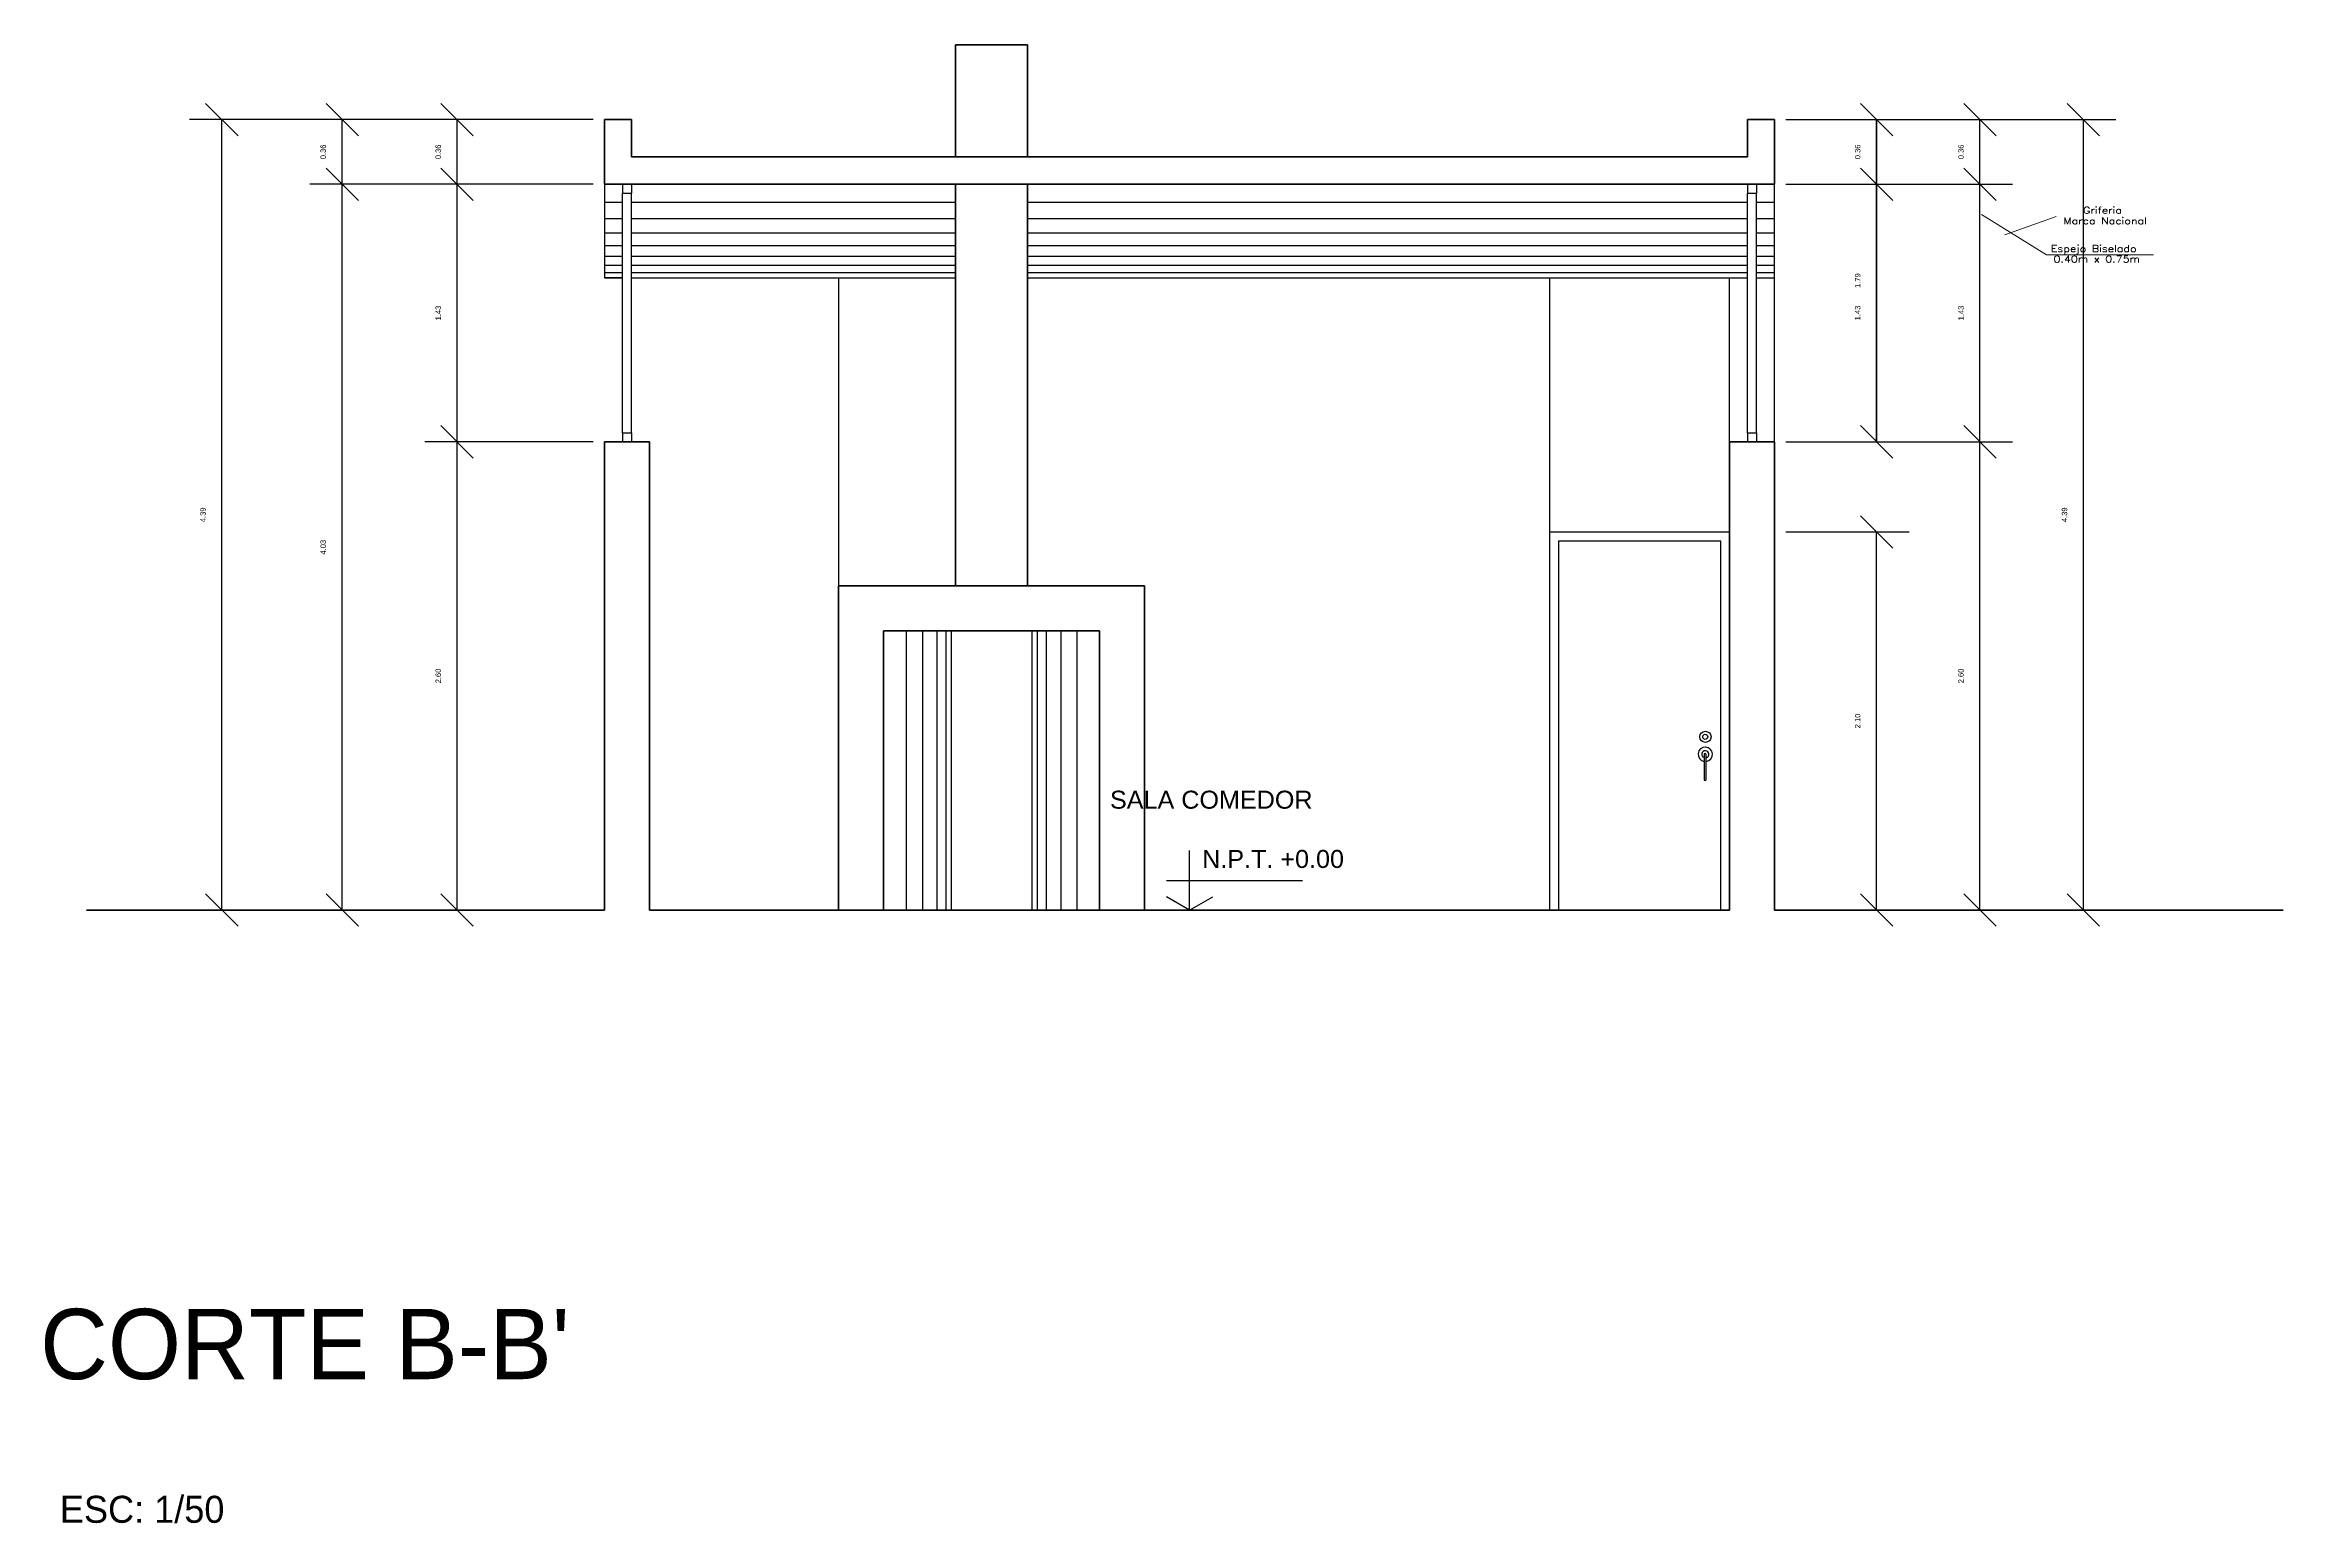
# Model space of a CAD drawing. Header units: millimetres. Extents: x 1110 to 1214, y 1038 to 1099.
# Drawn here: x 1176.72 to 1189.16, y 1039.06 to 1047.26 of the extents above; entities that cross this region are included whole.
import ezdxf

# ---------------------------------------------------------------- set-up
doc = ezdxf.new("R2010")
doc.units = ezdxf.units.MM
for name, color, linetype, lineweight in [('A_INDICACIONES', 4, 'Continuous', 9), ('ELEVACIONES', 140, 'Continuous', 30), ('muros', 150, 'Continuous', 70), ('texto de titulo', 7, 'Continuous', 40), ('TEXTOS', 251, 'Continuous', 60)]:
    doc.layers.add(name, color=color, linetype=linetype, lineweight=lineweight)
for name, color, linetype in [('DOOR', 33, 'Continuous'), ('MUEBLES', 253, 'Continuous'), ('PUERTAS', 35, 'Continuous')]:
    doc.layers.add(name, color=color, linetype=linetype)
doc.styles.add('Annotative', font='arial.ttf')
doc.styles.add('DESCRIPCION', font='arial.ttf', dxfattribs={"height": 0.1})
doc.styles.add('INDICACIONES_25', font='romans.shx', dxfattribs={"width": 1.2, "height": 0.0375})
doc.styles.get("Standard").update_dxf_attribs({"font": 'arial.ttf'})
doc.dimstyles.get("Standard").update_dxf_attribs({"dimtxt": 0.03, "dimasz": 0.18, "dimexe": 0.18, "dimexo": 0.0625, "dimgap": 0.09, "dimtad": 1, "dimtoh": 1, "dimzin": 0, "dimdsep": 46, "dimtxsty": 'Annotative', "dimblk": 'OBLIQUE', "dimcen": 0.09, "dimadec": 0, "dimazin": 0, "dimtfac": 1, "dimtofl": 0, "dimtmove": 0, "dimatfit": 3, "dimldrblk": 'OBLIQUE', "dimfxl": 1, "dimtolj": 1, "dimtzin": 0, "dimarcsym": 0})

# ---------------------------------------------------------------- blocks, each defined once
blk = doc.blocks.new('A$C5B13684F')
for p, q in [((0.129, 0), (0.129, 0.33)), ((0, 0.165), (0.756, 0.165))]:
    blk.add_line(p, q)
at = {"lineweight": 30}
for q in [(0, 0.074), (0.258, 0.074)]:
    blk.add_line((0.129, 0), q, dxfattribs=at)
at = {"insert": (0.199, 0.334), "char_height": 0.1, "attachment_point": 1, "style": 'DESCRIPCION'}
blk.add_mtext_dynamic_manual_height_columns('N.P.T. +0.00', width=0.7841, gutter_width=0.5, heights=[0], dxfattribs=at)
blk = doc.blocks.new('A$C630719DE')
at = {"layer": 'PUERTAS'}
for p, q in [((0.033, 0.143), (0.033, 0.006)), ((0.045, 0.006), (0.045, 0.143))]:
    blk.add_line(p, q, dxfattribs=at)
for centre, radius in [((0.041, 0.242), 0.031), ((0.04, 0.242), 0.014)]:
    blk.add_circle(centre, radius, dxfattribs=at)
for centre, radius, start, end in [((0.04, 0.145), 0.0398, 277.2148, 259.8733), ((0.04, 0.145), 0.0198, 284.6179, 249.3095), ((0.039, 0.143), 0.006, 0, 180), ((0.039, 0.006), 0.006, 180, 0)]:
    blk.add_arc(centre, radius, start, end, dxfattribs=at)
blk = doc.blocks.new('_Oblique')
at = {"color": 0, "linetype": 'ByBlock', "lineweight": -2}
blk.add_line((-0.5, -0.5), (0.5, 0.5), dxfattribs=at)
blk = doc.blocks.new('*D16')
at = {"color": 0, "lineweight": -2}
for p, q in [((1179.771, 1045.06), (1178.835, 1045.06)), ((1179.015, 1042.46), (1179.015, 1045.06)), ((1179.771, 1042.46), (1178.835, 1042.46))]:
    blk.add_line(p, q, dxfattribs=at)
at = {"layer": 'Defpoints', "color": 0}
for p in [(1179.015, 1045.06), (1179.834, 1045.06), (1179.834, 1042.46)]:
    blk.add_point(p, dxfattribs=at)
at = {"color": 0, "lineweight": -2, "xscale": 0.18, "yscale": 0.18, "zscale": 0.18}
for p, rotation in [((1179.015, 1045.06), 90), ((1179.015, 1042.46), 270)]:
    blk.add_blockref('_Oblique', p, dxfattribs=dict(at, rotation=rotation))
at = {"color": 0, "insert": (1178.91, 1043.76), "char_height": 0.03, "attachment_point": 5, "rotation": 90, "style": 'Annotative'}
blk.add_mtext('\\A1;2.60', dxfattribs=at)
blk = doc.blocks.new('*D18')
at = {"color": 0, "lineweight": -2}
for p, q in [((1179.771, 1046.49), (1178.835, 1046.49)), ((1179.015, 1045.06), (1179.015, 1046.49)), ((1179.771, 1045.06), (1178.835, 1045.06))]:
    blk.add_line(p, q, dxfattribs=at)
at = {"layer": 'Defpoints', "color": 0}
for p in [(1179.015, 1046.49), (1179.834, 1046.49), (1179.834, 1045.06)]:
    blk.add_point(p, dxfattribs=at)
at = {"color": 0, "lineweight": -2, "xscale": 0.18, "yscale": 0.18, "zscale": 0.18}
for p, rotation in [((1179.015, 1046.49), 90), ((1179.015, 1045.06), 270)]:
    blk.add_blockref('_Oblique', p, dxfattribs=dict(at, rotation=rotation))
at = {"color": 0, "insert": (1178.91, 1045.775), "char_height": 0.03, "attachment_point": 5, "rotation": 90, "style": 'Annotative'}
blk.add_mtext('\\A1;1.43', dxfattribs=at)
blk = doc.blocks.new('*D19')
at = {"color": 0, "lineweight": -2}
for p, q in [((1179.771, 1046.849), (1178.835, 1046.849)), ((1179.015, 1046.49), (1179.015, 1046.849)), ((1179.771, 1046.49), (1178.835, 1046.49))]:
    blk.add_line(p, q, dxfattribs=at)
at = {"layer": 'Defpoints', "color": 0}
for p in [(1179.015, 1046.849), (1179.834, 1046.849), (1179.834, 1046.49)]:
    blk.add_point(p, dxfattribs=at)
at = {"color": 0, "lineweight": -2, "xscale": 0.18, "yscale": 0.18, "zscale": 0.18}
for p, rotation in [((1179.015, 1046.849), 90), ((1179.015, 1046.49), 270)]:
    blk.add_blockref('_Oblique', p, dxfattribs=dict(at, rotation=rotation))
at = {"color": 0, "insert": (1178.91, 1046.67), "char_height": 0.03, "attachment_point": 5, "rotation": 90, "style": 'Annotative'}
blk.add_mtext('\\A1;0.36', dxfattribs=at)
blk = doc.blocks.new('*D20')
at = {"color": 0, "lineweight": -2}
for p, q in [((1178.953, 1046.49), (1178.197, 1046.49)), ((1178.377, 1042.46), (1178.377, 1046.49)), ((1178.953, 1042.46), (1178.197, 1042.46))]:
    blk.add_line(p, q, dxfattribs=at)
at = {"layer": 'Defpoints', "color": 0}
for p in [(1178.377, 1046.49), (1179.015, 1046.49), (1179.015, 1042.46)]:
    blk.add_point(p, dxfattribs=at)
at = {"color": 0, "lineweight": -2, "xscale": 0.18, "yscale": 0.18, "zscale": 0.18}
for p, rotation in [((1178.377, 1046.49), 90), ((1178.377, 1042.46), 270)]:
    blk.add_blockref('_Oblique', p, dxfattribs=dict(at, rotation=rotation))
at = {"color": 0, "insert": (1178.271, 1044.475), "char_height": 0.03, "attachment_point": 5, "rotation": 90, "style": 'Annotative'}
blk.add_mtext('\\A1;4.03', dxfattribs=at)
blk = doc.blocks.new('*D21')
at = {"color": 0, "lineweight": -2}
for p, q in [((1178.953, 1046.849), (1178.197, 1046.849)), ((1178.377, 1046.49), (1178.377, 1046.849)), ((1178.953, 1046.49), (1178.197, 1046.49))]:
    blk.add_line(p, q, dxfattribs=at)
at = {"layer": 'Defpoints', "color": 0}
for p in [(1178.377, 1046.849), (1179.015, 1046.849), (1179.015, 1046.49)]:
    blk.add_point(p, dxfattribs=at)
at = {"color": 0, "lineweight": -2, "xscale": 0.18, "yscale": 0.18, "zscale": 0.18}
for p, rotation in [((1178.377, 1046.849), 90), ((1178.377, 1046.49), 270)]:
    blk.add_blockref('_Oblique', p, dxfattribs=dict(at, rotation=rotation))
at = {"color": 0, "insert": (1178.271, 1046.67), "char_height": 0.03, "attachment_point": 5, "rotation": 90, "style": 'Annotative'}
blk.add_mtext('\\A1;0.36', dxfattribs=at)
blk = doc.blocks.new('*D22')
at = {"color": 0, "lineweight": -2}
for p, q in [((1178.314, 1046.849), (1177.528, 1046.849)), ((1177.708, 1042.46), (1177.708, 1046.849)), ((1178.314, 1042.46), (1177.528, 1042.46))]:
    blk.add_line(p, q, dxfattribs=at)
at = {"layer": 'Defpoints', "color": 0}
for p in [(1177.708, 1046.849), (1178.377, 1046.849), (1178.377, 1042.46)]:
    blk.add_point(p, dxfattribs=at)
at = {"color": 0, "lineweight": -2, "xscale": 0.18, "yscale": 0.18, "zscale": 0.18}
for p, rotation in [((1177.708, 1046.849), 90), ((1177.708, 1042.46), 270)]:
    blk.add_blockref('_Oblique', p, dxfattribs=dict(at, rotation=rotation))
at = {"color": 0, "insert": (1177.603, 1044.655), "char_height": 0.03, "attachment_point": 5, "rotation": 90, "style": 'Annotative'}
blk.add_mtext('\\A1;4.39', dxfattribs=at)
blk = doc.blocks.new('*D23')
at = {"color": 0, "lineweight": -2}
for p, q in [((1186.396, 1044.56), (1187.081, 1044.56)), ((1186.901, 1042.46), (1186.901, 1044.56)), ((1186.396, 1042.46), (1187.081, 1042.46))]:
    blk.add_line(p, q, dxfattribs=at)
at = {"layer": 'Defpoints', "color": 0}
for p in [(1186.334, 1044.56), (1186.901, 1044.56), (1186.334, 1042.46)]:
    blk.add_point(p, dxfattribs=at)
at = {"color": 0, "lineweight": -2, "xscale": 0.18, "yscale": 0.18, "zscale": 0.18}
for p, rotation in [((1186.901, 1044.56), 90), ((1186.901, 1042.46), 270)]:
    blk.add_blockref('_Oblique', p, dxfattribs=dict(at, rotation=rotation))
at = {"color": 0, "insert": (1186.796, 1043.51), "char_height": 0.03, "attachment_point": 5, "rotation": 90, "style": 'Annotative'}
blk.add_mtext('\\A1;2.10', dxfattribs=at)
blk = doc.blocks.new('*D24')
at = {"color": 0, "lineweight": -2}
for p, q in [((1186.396, 1046.849), (1187.081, 1046.849)), ((1186.901, 1046.849), (1186.901, 1045.06)), ((1186.396, 1045.06), (1187.081, 1045.06))]:
    blk.add_line(p, q, dxfattribs=at)
at = {"layer": 'Defpoints', "color": 0}
for p in [(1186.334, 1046.849), (1186.334, 1045.06), (1186.901, 1045.06)]:
    blk.add_point(p, dxfattribs=at)
at = {"color": 0, "lineweight": -2, "xscale": 0.18, "yscale": 0.18, "zscale": 0.18}
for p, rotation in [((1186.901, 1046.849), 90), ((1186.901, 1045.06), 270)]:
    blk.add_blockref('_Oblique', p, dxfattribs=dict(at, rotation=rotation))
at = {"color": 0, "insert": (1186.796, 1045.955), "char_height": 0.03, "attachment_point": 5, "rotation": 90, "style": 'Annotative'}
blk.add_mtext('\\A1;1.79', dxfattribs=at)
blk = doc.blocks.new('*D25')
at = {"color": 0, "lineweight": -2}
for p, q in [((1186.396, 1046.49), (1187.081, 1046.49)), ((1186.901, 1045.06), (1186.901, 1046.49)), ((1186.396, 1045.06), (1187.081, 1045.06))]:
    blk.add_line(p, q, dxfattribs=at)
at = {"layer": 'Defpoints', "color": 0}
for p in [(1186.334, 1046.49), (1186.901, 1046.49), (1186.334, 1045.06)]:
    blk.add_point(p, dxfattribs=at)
at = {"color": 0, "lineweight": -2, "xscale": 0.18, "yscale": 0.18, "zscale": 0.18}
for p, rotation in [((1186.901, 1046.49), 90), ((1186.901, 1045.06), 270)]:
    blk.add_blockref('_Oblique', p, dxfattribs=dict(at, rotation=rotation))
at = {"color": 0, "insert": (1186.796, 1045.775), "char_height": 0.03, "attachment_point": 5, "rotation": 90, "style": 'Annotative'}
blk.add_mtext('\\A1;1.43', dxfattribs=at)
blk = doc.blocks.new('*D26')
at = {"color": 0, "lineweight": -2}
for p, q in [((1186.396, 1046.849), (1187.081, 1046.849)), ((1186.901, 1046.49), (1186.901, 1046.849)), ((1186.396, 1046.49), (1187.081, 1046.49))]:
    blk.add_line(p, q, dxfattribs=at)
at = {"layer": 'Defpoints', "color": 0}
for p in [(1186.334, 1046.849), (1186.901, 1046.849), (1186.334, 1046.49)]:
    blk.add_point(p, dxfattribs=at)
at = {"color": 0, "lineweight": -2, "xscale": 0.18, "yscale": 0.18, "zscale": 0.18}
for p, rotation in [((1186.901, 1046.849), 90), ((1186.901, 1046.49), 270)]:
    blk.add_blockref('_Oblique', p, dxfattribs=dict(at, rotation=rotation))
at = {"color": 0, "insert": (1186.796, 1046.67), "char_height": 0.03, "attachment_point": 5, "rotation": 90, "style": 'Annotative'}
blk.add_mtext('\\A1;0.36', dxfattribs=at)
blk = doc.blocks.new('*D27')
at = {"color": 0, "lineweight": -2}
for p, q in [((1186.964, 1045.06), (1187.655, 1045.06)), ((1187.475, 1042.46), (1187.475, 1045.06)), ((1186.964, 1042.46), (1187.655, 1042.46))]:
    blk.add_line(p, q, dxfattribs=at)
at = {"layer": 'Defpoints', "color": 0}
for p in [(1186.901, 1045.06), (1187.475, 1045.06), (1186.901, 1042.46)]:
    blk.add_point(p, dxfattribs=at)
at = {"color": 0, "lineweight": -2, "xscale": 0.18, "yscale": 0.18, "zscale": 0.18}
for p, rotation in [((1187.475, 1045.06), 90), ((1187.475, 1042.46), 270)]:
    blk.add_blockref('_Oblique', p, dxfattribs=dict(at, rotation=rotation))
at = {"color": 0, "insert": (1187.37, 1043.76), "char_height": 0.03, "attachment_point": 5, "rotation": 90, "style": 'Annotative'}
blk.add_mtext('\\A1;2.60', dxfattribs=at)
blk = doc.blocks.new('*D28')
at = {"color": 0, "lineweight": -2}
for p, q in [((1186.964, 1046.49), (1187.655, 1046.49)), ((1187.475, 1045.06), (1187.475, 1046.49)), ((1186.964, 1045.06), (1187.655, 1045.06))]:
    blk.add_line(p, q, dxfattribs=at)
at = {"layer": 'Defpoints', "color": 0}
for p in [(1186.901, 1046.49), (1187.475, 1046.49), (1186.901, 1045.06)]:
    blk.add_point(p, dxfattribs=at)
at = {"color": 0, "lineweight": -2, "xscale": 0.18, "yscale": 0.18, "zscale": 0.18}
for p, rotation in [((1187.475, 1046.49), 90), ((1187.475, 1045.06), 270)]:
    blk.add_blockref('_Oblique', p, dxfattribs=dict(at, rotation=rotation))
at = {"color": 0, "insert": (1187.37, 1045.775), "char_height": 0.03, "attachment_point": 5, "rotation": 90, "style": 'Annotative'}
blk.add_mtext('\\A1;1.43', dxfattribs=at)
blk = doc.blocks.new('*D29')
at = {"color": 0, "lineweight": -2}
for p, q in [((1186.964, 1046.849), (1187.655, 1046.849)), ((1187.475, 1046.49), (1187.475, 1046.849)), ((1186.964, 1046.49), (1187.655, 1046.49))]:
    blk.add_line(p, q, dxfattribs=at)
at = {"layer": 'Defpoints', "color": 0}
for p in [(1186.901, 1046.849), (1187.475, 1046.849), (1186.901, 1046.49)]:
    blk.add_point(p, dxfattribs=at)
at = {"color": 0, "lineweight": -2, "xscale": 0.18, "yscale": 0.18, "zscale": 0.18}
for p, rotation in [((1187.475, 1046.849), 90), ((1187.475, 1046.49), 270)]:
    blk.add_blockref('_Oblique', p, dxfattribs=dict(at, rotation=rotation))
at = {"color": 0, "insert": (1187.37, 1046.67), "char_height": 0.03, "attachment_point": 5, "rotation": 90, "style": 'Annotative'}
blk.add_mtext('\\A1;0.36', dxfattribs=at)
blk = doc.blocks.new('*D30')
at = {"color": 0, "lineweight": -2}
for p, q in [((1187.538, 1046.849), (1188.23, 1046.849)), ((1188.05, 1042.46), (1188.05, 1046.849)), ((1187.538, 1042.46), (1188.23, 1042.46))]:
    blk.add_line(p, q, dxfattribs=at)
at = {"layer": 'Defpoints', "color": 0}
for p in [(1187.475, 1046.849), (1188.05, 1046.849), (1187.475, 1042.46)]:
    blk.add_point(p, dxfattribs=at)
at = {"color": 0, "lineweight": -2, "xscale": 0.18, "yscale": 0.18, "zscale": 0.18}
for p, rotation in [((1188.05, 1046.849), 90), ((1188.05, 1042.46), 270)]:
    blk.add_blockref('_Oblique', p, dxfattribs=dict(at, rotation=rotation))
at = {"color": 0, "insert": (1187.945, 1044.655), "char_height": 0.03, "attachment_point": 5, "rotation": 90, "style": 'Annotative'}
blk.add_mtext('\\A1;4.39', dxfattribs=at)

msp = doc.modelspace()

# ---------------------------------------------------------------- linework, layer by layer
at = {"color": 0}
for p, q in [((1179.834, 1046.49), (1179.834, 1045.97)), ((1186.334, 1045.06), (1186.334, 1046.49)), ((1179.934, 1045.97), (1179.834, 1045.97)), ((1179.984, 1045.97), (1181.784, 1045.97)), ((1181.134, 1045.97), (1181.134, 1044.26)), ((1182.184, 1045.97), (1186.184, 1045.97)), ((1185.084, 1045.97), (1185.084, 1042.46)), ((1186.084, 1045.06), (1186.084, 1045.97)), ((1186.234, 1045.97), (1186.334, 1045.97))]:
    msp.add_line(p, q, dxfattribs=at)
at = {"color": 1, "lineweight": 30}
for p, q in [((1179.934, 1046.49), (1179.934, 1046.44)), ((1179.984, 1046.49), (1179.984, 1046.44)), ((1186.184, 1046.49), (1186.184, 1046.44)), ((1186.234, 1046.49), (1186.234, 1046.44)), ((1179.934, 1046.44), (1179.984, 1046.44)), ((1186.184, 1046.44), (1186.234, 1046.44)), ((1179.934, 1045.11), (1179.984, 1045.11)), ((1179.934, 1045.11), (1179.934, 1045.06)), ((1179.984, 1045.11), (1179.984, 1045.06)), ((1186.184, 1045.11), (1186.234, 1045.11)), ((1186.184, 1045.11), (1186.184, 1045.06)), ((1186.234, 1045.11), (1186.234, 1045.06))]:
    msp.add_line(p, q, dxfattribs=at)
at = {"color": 1}
for p, q in [((1179.834, 1046.39), (1179.934, 1046.39)), ((1179.984, 1046.39), (1181.784, 1046.39)), ((1182.184, 1046.39), (1186.184, 1046.39)), ((1186.234, 1046.39), (1186.334, 1046.39)), ((1179.834, 1046.3), (1179.934, 1046.3)), ((1179.834, 1046.22), (1179.934, 1046.22)), ((1179.984, 1046.3), (1181.784, 1046.3)), ((1179.984, 1046.22), (1181.784, 1046.22)), ((1182.184, 1046.3), (1186.184, 1046.3)), ((1182.184, 1046.22), (1186.184, 1046.22)), ((1186.234, 1046.3), (1186.334, 1046.3)), ((1186.234, 1046.22), (1186.334, 1046.22)), ((1179.834, 1046.15), (1179.934, 1046.15)), ((1179.984, 1046.15), (1181.784, 1046.15)), ((1182.184, 1046.15), (1186.184, 1046.15)), ((1186.234, 1046.15), (1186.334, 1046.15)), ((1179.834, 1046.09), (1179.934, 1046.09)), ((1179.834, 1046.04), (1179.934, 1046.04)), ((1179.834, 1046), (1179.934, 1046)), ((1179.984, 1046.09), (1181.784, 1046.09)), ((1179.984, 1046.04), (1181.784, 1046.04)), ((1179.984, 1046), (1181.784, 1046)), ((1182.184, 1046.09), (1186.184, 1046.09)), ((1182.184, 1046.04), (1186.184, 1046.04)), ((1182.184, 1046), (1186.184, 1046)), ((1186.234, 1046.09), (1186.334, 1046.09)), ((1186.234, 1046.04), (1186.334, 1046.04)), ((1186.234, 1046), (1186.334, 1046)), ((1179.834, 1045.97), (1179.934, 1045.97)), ((1179.984, 1045.97), (1181.784, 1045.97)), ((1182.184, 1045.97), (1186.184, 1045.97)), ((1186.234, 1045.97), (1186.334, 1045.97))]:
    msp.add_line(p, q, dxfattribs=at)
at = {"color": 4}
for p, q in [((1179.934, 1045.11), (1179.934, 1046.44)), ((1179.984, 1045.11), (1179.984, 1046.44)), ((1186.184, 1045.11), (1186.184, 1046.44)), ((1186.234, 1045.11), (1186.234, 1046.44))]:
    msp.add_line(p, q, dxfattribs=at)
at = {"lineweight": 100}
for p, q in [((1176.956, 1042.46), (1179.834, 1042.46)), ((1180.084, 1042.46), (1186.084, 1042.46)), ((1186.334, 1042.46), (1189.16, 1042.46))]:
    msp.add_line(p, q, dxfattribs=at)
at = {"layer": 'A_INDICACIONES'}
for p, q in [((1187.483, 1046.323), (1187.845, 1046.099)), ((1187.613, 1046.209), (1187.898, 1046.311)), ((1187.845, 1046.099), (1188.44, 1046.099))]:
    msp.add_line(p, q, dxfattribs=at)
at = {"layer": 'ELEVACIONES', "lineweight": 35}
for p, q in [((1181.784, 1047.264), (1181.784, 1046.642)), ((1181.784, 1047.264), (1182.184, 1047.264)), ((1182.184, 1047.264), (1182.184, 1046.642)), ((1181.784, 1046.49), (1181.784, 1044.26)), ((1182.184, 1046.49), (1182.184, 1044.26)), ((1181.134, 1044.26), (1182.834, 1044.26)), ((1181.134, 1044.26), (1181.134, 1042.46)), ((1182.834, 1044.26), (1182.834, 1042.46)), ((1181.384, 1044.01), (1181.384, 1042.46)), ((1181.384, 1044.01), (1182.584, 1044.01)), ((1182.584, 1044.01), (1182.584, 1042.46))]:
    msp.add_line(p, q, dxfattribs=at)
at = {"layer": 'MUEBLES'}
for p, q in [((1185.084, 1044.56), (1186.084, 1044.56)), ((1185.134, 1044.51), (1185.134, 1042.46)), ((1185.134, 1044.51), (1186.034, 1044.51)), ((1186.034, 1044.51), (1186.034, 1042.46)), ((1181.51, 1044.01), (1181.51, 1042.46)), ((1181.6, 1044.01), (1181.6, 1042.46)), ((1181.68, 1044.01), (1181.68, 1042.46)), ((1181.73, 1044.01), (1181.73, 1042.46)), ((1181.76, 1044.01), (1181.76, 1042.46)), ((1182.208, 1044.01), (1182.208, 1042.46)), ((1182.238, 1044.01), (1182.238, 1042.46)), ((1182.288, 1044.01), (1182.288, 1042.46)), ((1182.368, 1044.01), (1182.368, 1042.46)), ((1182.458, 1044.01), (1182.458, 1042.46))]:
    msp.add_line(p, q, dxfattribs=at)
at = {"layer": 'muros', "color": 5}
for p, q in [((1179.834, 1046.849), (1179.834, 1046.49)), ((1179.834, 1046.849), (1179.984, 1046.849)), ((1179.984, 1046.849), (1179.984, 1046.642)), ((1186.184, 1046.849), (1186.334, 1046.849)), ((1186.184, 1046.849), (1186.184, 1046.642)), ((1186.334, 1046.849), (1186.334, 1046.49)), ((1179.984, 1046.642), (1186.184, 1046.642)), ((1179.834, 1046.49), (1186.334, 1046.49)), ((1179.834, 1045.06), (1180.084, 1045.06)), ((1179.834, 1045.06), (1179.834, 1042.46)), ((1180.084, 1045.06), (1180.084, 1042.46)), ((1186.084, 1045.06), (1186.084, 1042.46)), ((1186.084, 1045.06), (1186.334, 1045.06)), ((1186.334, 1045.06), (1186.334, 1042.46))]:
    msp.add_line(p, q, dxfattribs=at)

# ---------------------------------------------------------------- block references
at = {"color": 4}
msp.add_blockref('A$C5B13684F', (1182.955, 1042.46), dxfattribs=at)
at = {"layer": 'DOOR'}
msp.add_blockref('A$C630719DE', (1185.909, 1043.18), dxfattribs=at)

# ---------------------------------------------------------------- texts
at = {"layer": 'A_INDICACIONES', "style": 'INDICACIONES_25', "width": 1.2}
for s, p in [('Griferia', (1188.048, 1046.327)), ('Marca Nacional', (1187.938, 1046.268)), ('Espejo Biselado', (1187.869, 1046.114)), ('0.40m x 0.75m', (1187.884, 1046.056))]:
    msp.add_text(s, height=0.0375, dxfattribs=at).set_placement(p)
at = {"layer": 'texto de titulo', "insert": (1182.642, 1043.123), "char_height": 0.1, "attachment_point": 1}
msp.add_mtext_dynamic_manual_height_columns('SALA COMEDOR', width=1.5255, gutter_width=0.5, heights=[0], dxfattribs=at)
at = {"layer": 'TEXTOS', "lineweight": 25, "ltscale": 0.75, "attachment_point": 1}
for s, insert, char_height, width in [("{\\fBankGothic Lt BT|b0|i0|c0|p34;CORTE B-B'}", (1176.698, 1040.246), 0.39048, 8.08069), ('{\\fBankGothic Lt BT|b0|i0|c0|p34;ESC: 1/50}', (1176.808, 1039.208), 0.15, 4.6073)]:
    msp.add_mtext(s, dxfattribs=dict(at, insert=insert, char_height=char_height, width=width))

# ---------------------------------------------------------------- dimensions: what is measured, and where the dimension line sits
at = {"color": 0}
for base, p1, p2, picture, middle in [((1177.708, 1046.849), (1178.377, 1042.46), (1178.377, 1046.849), '*D22', (1177.603, 1044.655)), ((1188.05, 1046.849), (1187.475, 1042.46), (1187.475, 1046.849), '*D30', (1187.945, 1044.655)), ((1178.377, 1046.49), (1179.015, 1042.46), (1179.015, 1046.49), '*D20', (1178.271, 1044.475)), ((1179.015, 1045.06), (1179.834, 1042.46), (1179.834, 1045.06), '*D16', (1178.91, 1043.76)), ((1187.475, 1045.06), (1186.901, 1042.46), (1186.901, 1045.06), '*D27', (1187.37, 1043.76)), ((1186.901, 1044.56), (1186.334, 1042.46), (1186.334, 1044.56), '*D23', (1186.796, 1043.51))]:
    dim = msp.add_linear_dim(base=base, p1=p1, p2=p2, angle=90, dimstyle='Standard', dxfattribs=at)
    dim.commit()
    dim.dimension.update_dxf_attribs({"geometry": picture, "text_midpoint": middle})
for base, p1, p2, picture, middle in [((1178.377, 1046.849), (1179.015, 1046.49), (1179.015, 1046.849), '*D21', (1178.271, 1046.67)), ((1179.015, 1046.849), (1179.834, 1046.49), (1179.834, 1046.849), '*D19', (1178.91, 1046.67)), ((1186.901, 1045.06), (1186.334, 1046.849), (1186.334, 1045.06), '*D24', (1186.796, 1045.955)), ((1186.901, 1046.849), (1186.334, 1046.49), (1186.334, 1046.849), '*D26', (1186.796, 1046.67)), ((1187.475, 1046.849), (1186.901, 1046.49), (1186.901, 1046.849), '*D29', (1187.37, 1046.67)), ((1179.015, 1046.49), (1179.834, 1045.06), (1179.834, 1046.49), '*D18', (1178.91, 1045.775)), ((1186.901, 1046.49), (1186.334, 1045.06), (1186.334, 1046.49), '*D25', (1186.796, 1045.775)), ((1187.475, 1046.49), (1186.901, 1045.06), (1186.901, 1046.49), '*D28', (1187.37, 1045.775))]:
    dim = msp.add_linear_dim(base=base, p1=p1, p2=p2, angle=90, dimstyle='Standard', override={"dimtmove": 1}, dxfattribs=at)
    dim.commit()
    dim.dimension.update_dxf_attribs({"geometry": picture, "text_midpoint": middle})

doc.saveas('drawing.dxf')
